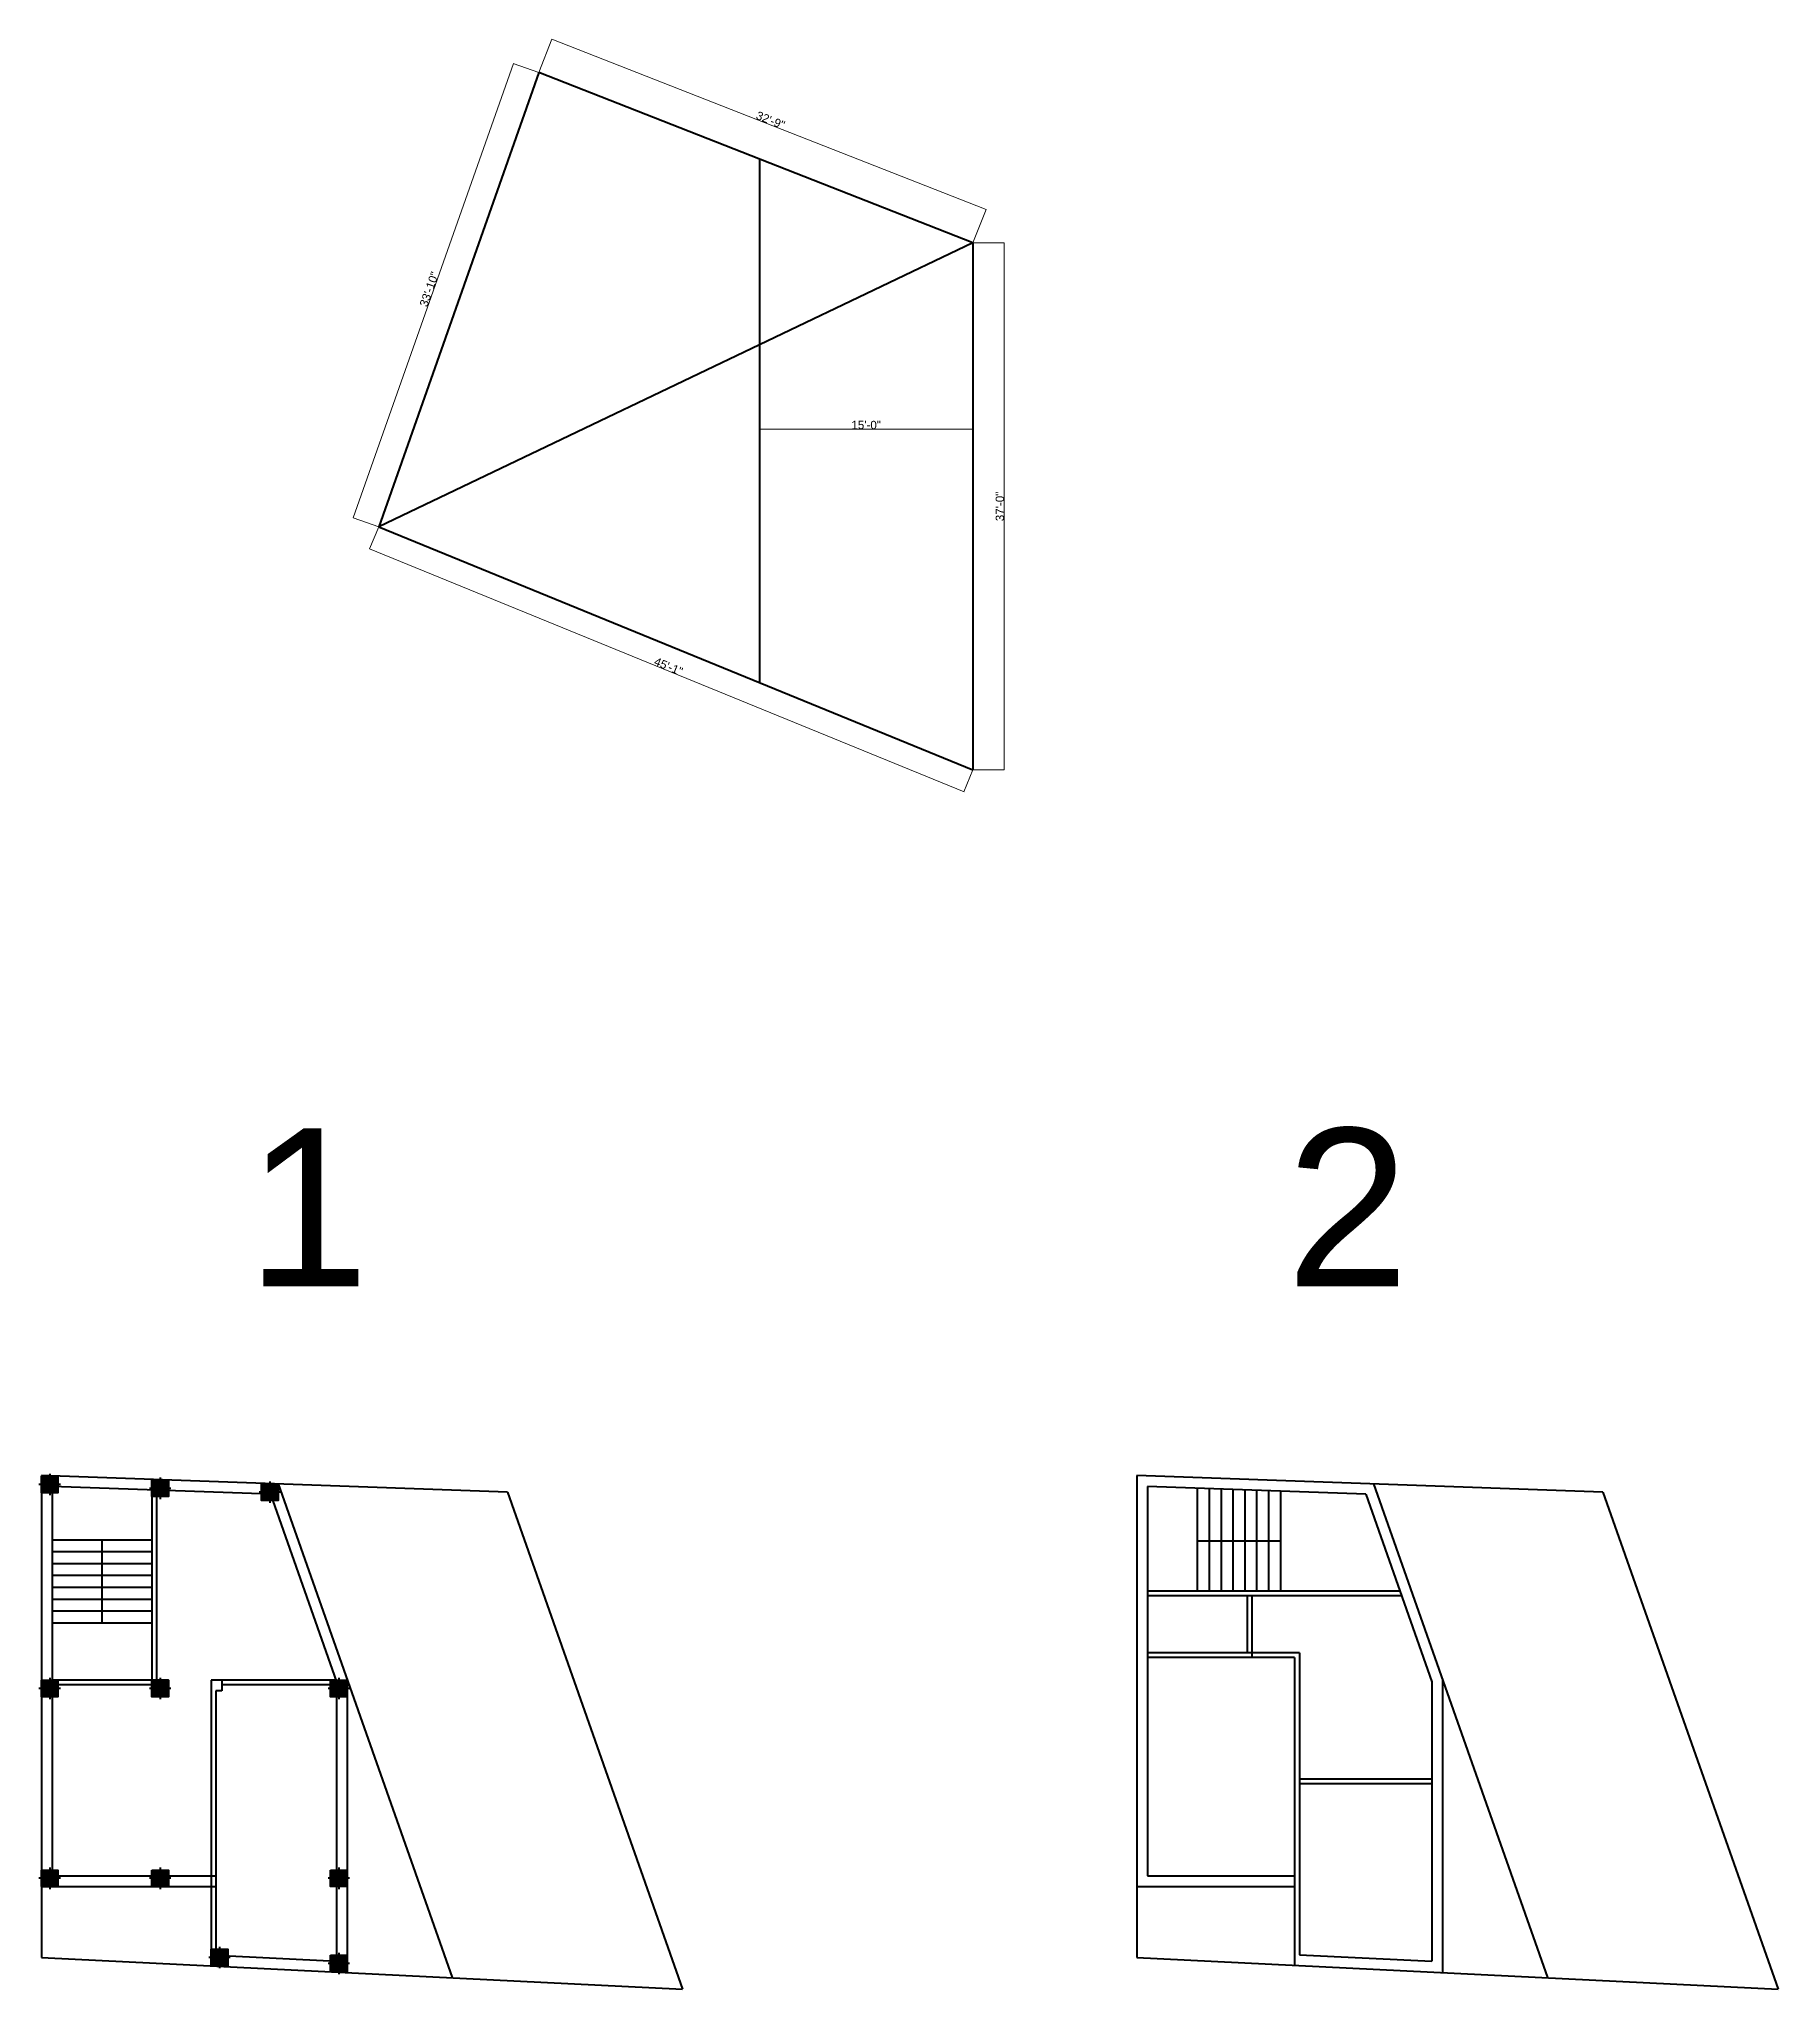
# Model space of a CAD drawing. Header units: inches. Extents: x -13894 to 10015, y 1767 to 12588.
# Drawn here: x 8549 to 10015, y 1892 to 3535 of the extents above; entities that cross this region are included whole.
import ezdxf

# ---------------------------------------------------------------- set-up
doc = ezdxf.new("R2010")
doc.units = ezdxf.units.IN
doc.header["$MEASUREMENT"] = 0
for name, color, linetype, lineweight in [('ns_DIMS', 1, 'Continuous', 0), ('ns_HATCH', 40, 'Continuous', 0), ('ns_WALL', 21, 'Continuous', 40)]:
    doc.layers.add(name, color=color, linetype=linetype, lineweight=lineweight)
doc.styles.add('ssp_STD', font='arial.ttf')
doc.styles.get("Standard").update_dxf_attribs({"font": 'arial.ttf'})
doc.dimstyles.new('ssp_TICKS', dxfattribs={"dimscale": 0, "dimtxt": 7, "dimasz": 0.09375, "dimexe": 0.03125, "dimexo": 0.0625, "dimgap": 0.03, "dimtad": 1, "dimdec": 3, "dimzin": 3, "dimdsep": 46, "dimlunit": 4, "dimtxsty": 'ssp_STD', "dimblk": 'ARCHTICK', "dimcen": 0.0895, "dimdle": 0.0625, "dimclrd": 1, "dimclre": 1, "dimclrt": 7, "dimazin": 0, "dimtfac": 1, "dimtdec": 3, "dimtmove": 1, "dimatfit": 3, "dimldrblk": 'ns_ARROW', "dimfxl": 1, "dimfrac": 2, "dimtolj": 1, "dimtzin": 0, "dimlwd": 0, "dimlwe": 0, "dimarcsym": 0})

msp = doc.modelspace()

# ---------------------------------------------------------------- texts
at = {"layer": 'ns_WALL', "char_height": 133.0424, "attachment_point": 1}
for s, insert in [('1', (8724.3577, 2616.8716)), ('2', (9600.5362, 2616.8716))]:
    msp.add_mtext_dynamic_manual_height_columns(s, width=960.879932, gutter_width=13.3042, heights=[0], dxfattribs=dict(at, insert=insert))

# ---------------------------------------------------------------- blocks, each defined once
blk = doc.blocks.new('_ArchTick')
at = {"color": 0, "linetype": 'ByBlock', "const_width": 0.15}
blk.add_lwpolyline([(-0.5, -0.5), (0.5, 0.5)], dxfattribs=at)
blk = doc.blocks.new('*D30')
at = {"layer": 'Defpoints', "color": 0, "transparency": 16777216}
for p in [(8970.7, 3506.6), (9347.5, 3391.1), (9336.5, 3362.9)]:
    blk.add_point(p, dxfattribs=at)
at = {"layer": 'ns_WALL', "color": 1, "lineweight": 0, "transparency": 16777216}
for p, q in [((8970.7, 3506.6), (8981.7, 3534.7)), ((8981.7, 3534.7), (9347.6, 3391.1)), ((9336.5, 3363), (9347.5, 3391.1))]:
    blk.add_line(p, q, dxfattribs=at)
at = {"layer": 'ns_WALL', "color": 1, "lineweight": 0, "transparency": 16777216, "xscale": 0.09375, "yscale": 0.09375, "zscale": 0.09375}
for p, rotation in [((8981.7, 3534.7), 158.5628628200674), ((9347.5, 3391.1), 338.5628628200674)]:
    blk.add_blockref('_ArchTick', p, dxfattribs=dict(at, rotation=rotation))
at = {"layer": 'ns_WALL', "color": 7, "transparency": 16777216, "insert": (9165.9, 3466.3), "char_height": 7, "attachment_point": 5, "rotation": 338.5629, "style": 'ssp_STD'}
blk.add_mtext('\\A1;32\'-9"', dxfattribs=at)
blk = doc.blocks.new('ns_ARROW')
at = {"layer": 'ns_DIMS', "color": 1}
blk.add_line((-1, 0), (0, 0), dxfattribs=at)
at = {"layer": 'ns_DIMS', "color": 7, "const_width": 0.15}
blk.add_lwpolyline([(0, 0), (0, 0)], dxfattribs=at)
blk.add_lwpolyline([(0, 0), (0, 0)], dxfattribs=at)
blk = doc.blocks.new('*D31')
at = {"layer": 'Defpoints', "color": 0, "transparency": 16777216}
for p in [(9336.5, 3362.9), (9336.5, 2918.9), (9362.8, 2918.9)]:
    blk.add_point(p, dxfattribs=at)
at = {"layer": 'ns_WALL', "color": 1, "lineweight": 0, "transparency": 16777216}
for p, q in [((9336.5, 3362.9), (9362.9, 3362.9)), ((9362.8, 3363), (9362.8, 2918.9)), ((9336.5, 2918.9), (9362.9, 2918.9))]:
    blk.add_line(p, q, dxfattribs=at)
at = {"layer": 'ns_WALL', "color": 1, "lineweight": 0, "transparency": 16777216, "xscale": 0.09375, "yscale": 0.09375, "zscale": 0.09375}
for p, rotation in [((9362.8, 3362.9), 90), ((9362.8, 2918.9), 270)]:
    blk.add_blockref('_ArchTick', p, dxfattribs=dict(at, rotation=rotation))
at = {"layer": 'ns_WALL', "color": 7, "transparency": 16777216, "insert": (9359.2, 3140.9), "char_height": 7, "attachment_point": 5, "rotation": 90, "style": 'ssp_STD'}
blk.add_mtext('\\A1;37\'-0"', dxfattribs=at)
blk = doc.blocks.new('*D32')
at = {"layer": 'Defpoints', "color": 0, "transparency": 16777216}
for p in [(8835.7, 3123.7), (8828.1, 3105.1), (9336.5, 2918.9)]:
    blk.add_point(p, dxfattribs=at)
at = {"layer": 'ns_WALL', "color": 1, "lineweight": 0, "transparency": 16777216}
for p, q in [((8835.7, 3123.6), (8828.1, 3105.1)), ((9329, 2900.4), (8828.1, 3105.1)), ((9336.5, 2918.9), (9328.9, 2900.4))]:
    blk.add_line(p, q, dxfattribs=at)
at = {"layer": 'ns_WALL', "color": 1, "lineweight": 0, "transparency": 16777216, "xscale": 0.09375, "yscale": 0.09375, "zscale": 0.09375}
for p, rotation in [((8828.1, 3105.1), 157.7646666781708), ((9328.9, 2900.4), 337.7646666781708)]:
    blk.add_blockref('_ArchTick', p, dxfattribs=dict(at, rotation=rotation))
at = {"layer": 'ns_WALL', "color": 7, "transparency": 16777216, "insert": (9079.9, 3006.1), "char_height": 7, "attachment_point": 5, "rotation": 337.7647, "style": 'ssp_STD'}
blk.add_mtext('\\A1;45\'-1"', dxfattribs=at)
blk = doc.blocks.new('*D28')
at = {"layer": 'Defpoints', "color": 0, "transparency": 16777216}
for p in [(8949.2, 3514.2), (8970.7, 3506.6), (8835.7, 3123.7)]:
    blk.add_point(p, dxfattribs=at)
at = {"layer": 'ns_WALL', "color": 1, "lineweight": 0, "transparency": 16777216}
for p, q in [((8814.2, 3131.2), (8949.2, 3514.2)), ((8970.6, 3506.6), (8949.1, 3514.2)), ((8835.7, 3123.7), (8814.2, 3131.2))]:
    blk.add_line(p, q, dxfattribs=at)
at = {"layer": 'ns_WALL', "color": 1, "lineweight": 0, "transparency": 16777216, "xscale": 0.09375, "yscale": 0.09375, "zscale": 0.09375}
for p, rotation in [((8949.2, 3514.2), 70.5849626968089), ((8814.2, 3131.2), 250.5849626968089)]:
    blk.add_blockref('_ArchTick', p, dxfattribs=dict(at, rotation=rotation))
at = {"layer": 'ns_WALL', "color": 7, "transparency": 16777216, "insert": (8878.3, 3323.9), "char_height": 7, "attachment_point": 5, "rotation": 70.585, "style": 'ssp_STD'}
blk.add_mtext('\\A1;33\'-10"', dxfattribs=at)
blk = doc.blocks.new('*D29')
at = {"layer": 'Defpoints', "color": 0, "transparency": 16777216}
for p in [(9156.5, 3213.1), (9336.5, 3213.1), (9336.5, 3205.9)]:
    blk.add_point(p, dxfattribs=at)
at = {"layer": 'ns_WALL', "color": 1, "lineweight": 0, "transparency": 16777216}
for p, q in [((9156.4, 3205.9), (9336.5, 3205.9)), ((9156.5, 3213), (9156.5, 3205.8)), ((9336.5, 3213), (9336.5, 3205.8))]:
    blk.add_line(p, q, dxfattribs=at)
at = {"layer": 'ns_WALL', "color": 1, "lineweight": 0, "transparency": 16777216, "xscale": 0.09375, "yscale": 0.09375, "zscale": 0.09375, "rotation": 180}
blk.add_blockref('_ArchTick', (9156.5, 3205.9), dxfattribs=at)
at = {"layer": 'ns_WALL', "color": 1, "lineweight": 0, "transparency": 16777216, "xscale": 0.09375, "yscale": 0.09375, "zscale": 0.09375}
blk.add_blockref('_ArchTick', (9336.5, 3205.9), dxfattribs=at)
at = {"layer": 'ns_WALL', "color": 7, "transparency": 16777216, "insert": (9246.5, 3209.5), "char_height": 7, "attachment_point": 5, "style": 'ssp_STD'}
blk.add_mtext('\\A1;15\'-0"', dxfattribs=at)

# ---------------------------------------------------------------- dimensions: what is measured, and where the dimension line sits
at = {"layer": 'ns_WALL'}
for p1, p2, distance, picture, middle in [((8970.6754, 3506.5735), (9336.4873, 3362.9398), 30.228, '*D30', (9165.9471, 3466.2503)), ((8835.7174, 3123.6605), (8970.6754, 3506.5735), 22.7933, '*D28', (8878.2979, 3323.8925)), ((9336.4873, 3362.9398), (9336.4873, 2918.9398), 26.3458, '*D31', (9359.2266, 3140.9398)), ((9156.4873, 3213.0708), (9336.4873, 3213.0708), -7.2098, '*D29', (9246.4873, 3209.465)), ((9336.4873, 2918.9398), (8835.7174, 3123.6605), 20.0258, '*D32', (9079.8881, 3006.0995))]:
    dim = msp.add_aligned_dim(p1=p1, p2=p2, distance=distance, dimstyle='ssp_TICKS', override={"dimscale": 1}, dxfattribs=at)
    dim.commit()
    dim.dimension.update_dxf_attribs({"geometry": picture, "text_midpoint": middle})

# ---------------------------------------------------------------- hatches: boundary and pattern name
at = {"layer": 'ns_HATCH'}
h = msp.add_hatch(color=256, dxfattribs=at)
h.dxf.hatch_style = 1
h.paths.add_polyline_path([(8551.4592, 2323.841), (8565.4592, 2323.841), (8565.4592, 2309.841), (8551.4592, 2309.841)])
h = msp.add_hatch(color=256, dxfattribs=at)
h.dxf.hatch_style = 1
h.paths.add_polyline_path([(8644.4592, 2320.5574), (8658.4592, 2320.5574), (8658.4592, 2306.5574), (8644.4592, 2306.5574)])
h = msp.add_hatch(color=256, dxfattribs=at)
h.dxf.hatch_style = 1
h.paths.add_polyline_path([(8736.9568, 2317.2916), (8750.9568, 2317.2916), (8750.9568, 2303.2916), (8736.9568, 2303.2916)])
h = msp.add_hatch(color=256, dxfattribs=at)
h.dxf.hatch_style = 1
h.paths.add_polyline_path([(8551.4592, 2152.02), (8565.4592, 2152.02), (8565.4592, 2138.02), (8551.4592, 2138.02)])
h = msp.add_hatch(color=256, dxfattribs=at)
h.dxf.hatch_style = 1
h.paths.add_polyline_path([(8644.4592, 2152.02), (8658.4592, 2152.02), (8658.4592, 2138.02), (8644.4592, 2138.02)])
h = msp.add_hatch(color=256, dxfattribs=at)
h.dxf.hatch_style = 1
h.paths.add_polyline_path([(8795.2069, 2152.02), (8809.2069, 2152.02), (8809.2069, 2138.02), (8795.2069, 2138.02)])
h = msp.add_hatch(color=256, dxfattribs=at)
h.dxf.hatch_style = 1
h.paths.add_polyline_path([(8551.4592, 1991.9647), (8565.4592, 1991.9647), (8565.4592, 1977.9647), (8551.4592, 1977.9647)])
h = msp.add_hatch(color=256, dxfattribs=at)
h.dxf.hatch_style = 1
h.paths.add_polyline_path([(8644.4592, 1991.9647), (8658.4592, 1991.9647), (8658.4592, 1977.9647), (8644.4592, 1977.9647)])
h = msp.add_hatch(color=256, dxfattribs=at)
h.dxf.hatch_style = 1
h.paths.add_polyline_path([(8795.2069, 1991.9647), (8809.2069, 1991.9647), (8809.2069, 1977.9647), (8795.2069, 1977.9647)])
h = msp.add_hatch(color=256, dxfattribs=at)
h.dxf.hatch_style = 1
h.paths.add_polyline_path([(8694.4592, 1925.2906), (8708.4592, 1925.2906), (8708.4592, 1911.2906), (8694.4592, 1911.2906)])
h = msp.add_hatch(color=256, dxfattribs=at)
h.dxf.hatch_style = 1
h.paths.add_polyline_path([(8795.2069, 1920.3275), (8809.2069, 1920.3275), (8809.2069, 1906.3275), (8795.2069, 1906.3275)])

# ---------------------------------------------------------------- linework, layer by layer
at = {"layer": 'ns_WALL'}
for p, q in [((8970.6754, 3506.5735), (8835.7174, 3123.6605)), ((9336.4873, 3362.9398), (8970.6754, 3506.5735)), ((9156.4873, 3433.6156), (9156.4873, 2992.5259)), ((9336.4873, 3362.9398), (8835.7174, 3123.6605)), ((9336.4873, 3362.9398), (9336.4873, 2918.9398)), ((8835.7174, 3123.6605), (9336.4873, 2918.9398)), ((8567.4592, 2316.841), (8549.4592, 2316.841)), ((8944.2145, 2310.4683), (8551.4592, 2324.3353)), ((8551.4592, 2324.3353), (8551.4592, 1918.3353)), ((8558.4592, 2325.841), (8558.4592, 2307.841)), ((8651.4592, 2322.5574), (8651.4592, 2304.5574)), ((8743.9568, 2319.2916), (8743.9568, 2301.2916)), ((8750.9568, 2317.2916), (8897.5788, 1901.2843)), ((9867.3157, 2310.4683), (9474.5604, 2324.3353)), ((9474.5604, 2324.3353), (9474.5604, 1918.3353)), ((9674.058, 2317.2916), (9820.6801, 1901.2843)), ((8744.508, 2308.5137), (8560.4592, 2315.0119)), ((8560.4592, 2315.0119), (8560.4592, 1986.9647)), ((8660.4592, 2313.5574), (8642.4592, 2313.5574)), ((8644.4592, 2312.0461), (8644.4592, 2148.02)), ((8648.4592, 2311.9049), (8648.4592, 2148.02)), ((8752.9568, 2310.2916), (8734.9568, 2310.2916)), ((8744.508, 2308.5137), (8800.2069, 2150.4803)), ((8944.2145, 2310.4683), (9091.8039, 1891.7161)), ((9667.6092, 2308.5137), (9483.5604, 2315.0119)), ((9483.5604, 2315.0119), (9483.5604, 1986.9647)), ((9525.5604, 2313.529), (9525.5604, 2227.0052)), ((9535.5604, 2313.1759), (9535.5604, 2227.0052)), ((9545.5604, 2312.8229), (9545.5604, 2227.0052)), ((9555.5604, 2312.4698), (9555.5604, 2227.0052)), ((9565.5604, 2312.1167), (9565.5604, 2227.0052)), ((9575.5604, 2311.7637), (9575.5604, 2227.0052)), ((9585.5604, 2311.4106), (9585.5604, 2227.0052)), ((9595.5604, 2311.0575), (9595.5604, 2227.0052)), ((9667.6092, 2308.5137), (9723.3081, 2150.4803)), ((9867.3157, 2310.4683), (10014.9051, 1891.7161)), ((8644.4592, 2270.02), (8560.4592, 2270.02)), ((8602.4592, 2270.02), (8602.4592, 2200.02)), ((9595.5604, 2269.0314), (9525.5604, 2269.0314)), ((8644.4592, 2260.02), (8560.4592, 2260.02)), ((8644.4592, 2250.02), (8560.4592, 2250.02)), ((8644.4592, 2240.02), (8560.4592, 2240.02)), ((8644.4592, 2230.02), (8560.4592, 2230.02)), ((8644.4592, 2220.02), (8560.4592, 2220.02)), ((9696.3369, 2227.0052), (9483.5604, 2227.0052)), ((9697.7467, 2223.0052), (9483.5604, 2223.0052)), ((9567.5604, 2223.0052), (9567.5604, 2175.0052)), ((9571.5604, 2223.0052), (9571.5604, 2171.0052)), ((8644.4592, 2210.02), (8560.4592, 2210.02)), ((8644.4592, 2200.02), (8560.4592, 2200.02)), ((9611.5604, 2175.0052), (9483.5604, 2175.0052)), ((9607.5604, 2171.0052), (9483.5604, 2171.0052)), ((9607.5604, 2171.0052), (9607.5604, 1911.2906)), ((9611.5604, 2175.0052), (9611.5604, 1920.5971)), ((8558.4592, 2154.02), (8558.4592, 2136.02)), ((8651.4592, 2154.02), (8651.4592, 2136.02)), ((8802.2069, 2154.02), (8802.2069, 2136.02)), ((8567.4592, 2145.02), (8549.4592, 2145.02)), ((8658.4592, 2152.02), (8560.4592, 2152.02)), ((8658.4592, 2148.02), (8560.4592, 2148.02)), ((8660.4592, 2145.02), (8642.4592, 2145.02)), ((8799.6643, 2152.02), (8694.4592, 2152.02)), ((8694.4592, 2152.02), (8694.4592, 1911.2906)), ((8698.4592, 2143.02), (8698.4592, 1920.1045)), ((8703.4592, 2143.02), (8698.4592, 2143.02)), ((8703.4592, 2152.02), (8703.4592, 2143.02)), ((8801.0741, 2148.02), (8703.4592, 2148.02)), ((8811.2069, 2145.02), (8793.2069, 2145.02)), ((8800.2069, 2150.4803), (8800.2069, 1915.0921)), ((8809.2069, 2138.02), (8809.2069, 1905.6378)), ((9723.3081, 2150.4803), (9723.3081, 1915.0921)), ((9732.3081, 2152.02), (9732.3081, 1905.6378)), ((9611.5604, 2068.7718), (9723.3081, 2068.7718)), ((9611.5604, 2064.7718), (9723.3081, 2064.7718)), ((8558.4592, 1993.9647), (8558.4592, 1975.9647)), ((8651.4592, 1993.9647), (8651.4592, 1975.9647)), ((8802.2069, 1993.9647), (8802.2069, 1975.9647)), ((8567.4592, 1984.9647), (8549.4592, 1984.9647)), ((8551.4592, 1977.9647), (8698.4592, 1977.9647)), ((8560.4592, 1986.9647), (8698.4592, 1986.9647)), ((8660.4592, 1984.9647), (8642.4592, 1984.9647)), ((8811.2069, 1984.9647), (8793.2069, 1984.9647)), ((9474.5604, 1977.9647), (9607.5604, 1977.9647)), ((9483.5604, 1986.9647), (9607.5604, 1986.9647)), ((8701.4592, 1927.2906), (8701.4592, 1909.2906)), ((8551.4592, 1918.3353), (9091.8039, 1891.7161)), ((8710.4592, 1918.2906), (8692.4592, 1918.2906)), ((8698.4592, 1920.1045), (8800.2069, 1915.0921)), ((8811.2069, 1913.3275), (8793.2069, 1913.3275)), ((8802.2069, 1922.3275), (8802.2069, 1904.3275)), ((9474.5604, 1918.3353), (10014.9051, 1891.7161)), ((9611.5604, 1920.5971), (9723.3081, 1915.0921))]:
    msp.add_line(p, q, dxfattribs=at)
for points in [[(8551.4592, 2323.841), (8565.4592, 2323.841), (8565.4592, 2309.841), (8551.4592, 2309.841)], [(8644.4592, 2320.5574), (8658.4592, 2320.5574), (8658.4592, 2306.5574), (8644.4592, 2306.5574)], [(8736.9568, 2317.2916), (8750.9568, 2317.2916), (8750.9568, 2303.2916), (8736.9568, 2303.2916)], [(8551.4592, 2152.02), (8565.4592, 2152.02), (8565.4592, 2138.02), (8551.4592, 2138.02)], [(8644.4592, 2152.02), (8658.4592, 2152.02), (8658.4592, 2138.02), (8644.4592, 2138.02)], [(8795.2069, 2152.02), (8809.2069, 2152.02), (8809.2069, 2138.02), (8795.2069, 2138.02)], [(8551.4592, 1991.9647), (8565.4592, 1991.9647), (8565.4592, 1977.9647), (8551.4592, 1977.9647)], [(8644.4592, 1991.9647), (8658.4592, 1991.9647), (8658.4592, 1977.9647), (8644.4592, 1977.9647)], [(8795.2069, 1991.9647), (8809.2069, 1991.9647), (8809.2069, 1977.9647), (8795.2069, 1977.9647)], [(8694.4592, 1925.2906), (8708.4592, 1925.2906), (8708.4592, 1911.2906), (8694.4592, 1911.2906)], [(8795.2069, 1920.3275), (8809.2069, 1920.3275), (8809.2069, 1906.3275), (8795.2069, 1906.3275)]]:
    msp.add_lwpolyline(points, close=True, dxfattribs=at)

msp.set_redraw_order([(e.dxf.handle, doc.entitydb.next_handle()) for e in msp.query("TEXT MTEXT ATTDEF DIMENSION ARC_DIMENSION")])  # texts and dimensions are drawn at this point

doc.saveas('drawing.dxf')
